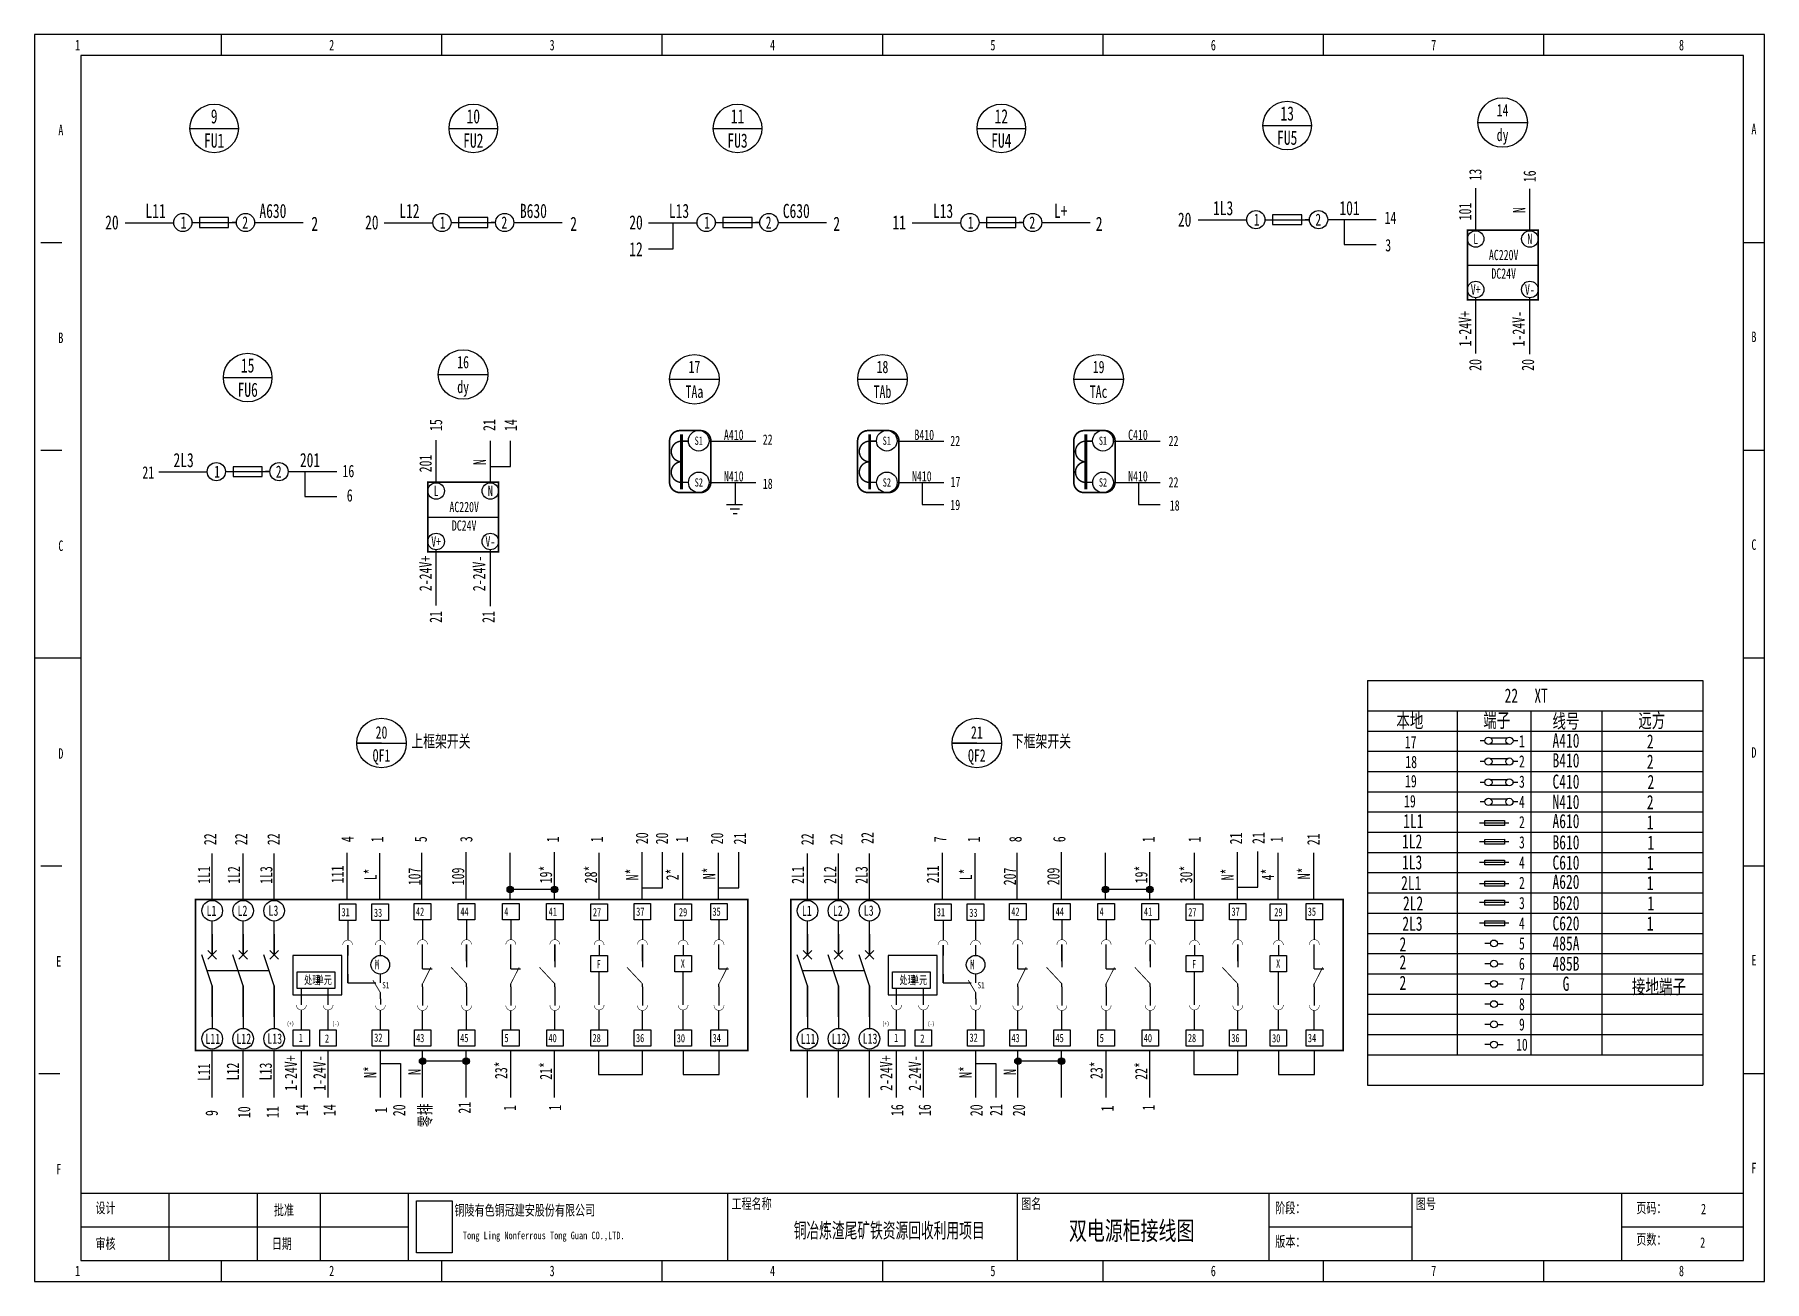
# Model space of a CAD drawing. Header units: millimetres. Extents: x 401220 to 2750366, y -101310 to 943175.
# Drawn here: x 1318062 to 1382428, y 174653 to 221053 of the extents above; entities that cross this region are included whole.
import ezdxf
from ezdxf.enums import TextEntityAlignment as Align

# ---------------------------------------------------------------- set-up
doc = ezdxf.new("R2010")
doc.units = ezdxf.units.MM
doc.layers.add('SW', color=8, linetype='Continuous', lineweight=20)
doc.styles.add('IDQSTYLE', font='NSimSun.ttf', dxfattribs={"width": 0.7})
doc.styles.add('标准', font='NSimSun.ttf', dxfattribs={"width": 0.667})

msp = doc.modelspace()

# ---------------------------------------------------------------- texts
at = {"style": 'IDQSTYLE', "width": 0.7}
for s, p in [('1', (1319663.4, 220349.7)), ('2', (1329115.2, 220349.7)), ('3', (1337317.1, 220349.7)), ('4', (1345519, 220349.7)), ('5', (1353721, 220349.7)), ('6', (1361922.9, 220349.7)), ('7', (1370124.9, 220349.7)), ('8', (1379342.3, 220349.7)), ('A', (1319038.5, 217186.1)), ('A', (1382037.2, 217225.2)), ('B', (1319038.5, 209452.9)), ('B', (1382037.2, 209491.9)), ('C', (1319038.5, 201719.6)), ('C', (1382037.2, 201758.7)), ('D', (1319038.5, 193986.4)), ('D', (1382037.2, 194025.4)), ('E', (1318960.4, 186253.1)), ('E', (1382037.2, 186292.2)), ('F', (1318960.4, 178519.8)), ('F', (1382037.2, 178558.9)), ('1', (1319663.4, 174731.3)), ('2', (1329115.2, 174731.3)), ('3', (1337317.1, 174731.3)), ('4', (1345519, 174731.3)), ('5', (1353721, 174731.3)), ('6', (1361922.9, 174731.3)), ('7', (1370124.9, 174731.3)), ('8', (1379342.3, 174731.3))]:
    msp.add_text(s, height=391.3, dxfattribs=at).set_placement(p, align=Align.BOTTOM_CENTER)
for s, height, p in [('9', 527, (1324743.6, 218012.1)), ('10', 527.05, (1334386.1, 218012.1)), ('11', 527.05, (1344218.9, 218012.1)), ('12', 527.05, (1354032.7, 218012.1)), ('13', 527.05, (1364671.5, 218117.7)), ('14', 460.84, (1372686.7, 218241.4)), ('dy', 460.84, (1372686.7, 217319.7)), ('FU1', 527.05, (1324743.6, 217108.6)), ('FU2', 527.05, (1334386.1, 217108.6)), ('FU3', 527.05, (1344218.9, 217108.6)), ('FU4', 527.05, (1354032.7, 217108.6)), ('FU5', 527.05, (1364671.5, 217214.2)), ('L11', 527.05, (1322565.1, 214491.1)), ('A630', 527.05, (1326929.9, 214491.1)), ('L12', 527.05, (1332009, 214491.1)), ('B630', 527.05, (1336623.4, 214491.1)), ('L13', 527.05, (1342040.1, 214491.1)), ('C630', 527.05, (1346404.6, 214491.1)), ('L13', 527.05, (1351864.6, 214491.1)), ('L+', 527.05, (1356242.3, 214491.1)), ('20', 527.05, (1360855.2, 214169.6)), ('1L3', 527.05, (1362287.3, 214596.7)), ('101', 527.05, (1366990.7, 214596.7)), ('14', 460.84, (1368514.1, 214239.3)), ('20', 527.05, (1320939.8, 214064)), ('2', 527, (1328485.1, 214011.7)), ('20', 527.05, (1330610.1, 214064)), ('2', 527, (1338118.1, 214011.7)), ('20', 527.05, (1340440.7, 214064)), ('2', 527, (1347906.9, 214011.7)), ('11', 527.05, (1350233.5, 214064)), ('2', 527, (1357674, 214011.7)), ('12', 527.05, (1340440.7, 213066.6)), ('3', 460.8, (1368429.9, 213215.4)), ('15', 527.05, (1325991.3, 208740.2)), ('16', 460.84, (1334006.6, 208863.9)), ('17', 460.84, (1342614.4, 208685.5)), ('18', 460.84, (1349611.6, 208685.5)), ('19', 460.84, (1357654.7, 208685.5)), ('FU6', 527.05, (1325991.3, 207836.6)), ('dy', 460.84, (1334006.6, 207942.2)), ('TAa', 460.84, (1342614.4, 207763.9)), ('TAb', 460.84, (1349611.6, 207763.9)), ('TAc', 460.84, (1357654.7, 207763.9)), ('S1', 307.22, (1342774.8, 205939.9)), ('A410', 384.03, (1344077.9, 206158.2)), ('22', 384.03, (1345339.8, 205982.8)), ('S1', 307.22, (1349772, 205939.9)), (' B410', 384.03, (1351075.2, 206158.2)), ('22', 384.03, (1352318.4, 205932)), ('S1', 307.22, (1357815.1, 205939.9)), ('C410', 384.03, (1359118.2, 206158.2)), ('22', 384.03, (1360441, 205932)), ('2L3', 527.05, (1323607.2, 205219.2)), ('201', 527.05, (1328310.6, 205219.2)), ('21', 460.84, (1322290.9, 204757.7)), ('16', 460.84, (1329736.7, 204813.1)), ('N410', 384.03, (1344077.9, 204616)), ('N410', 384.03, (1351075.2, 204616)), ('N410', 384.03, (1359118.2, 204616)), ('6', 460.8, (1329787.4, 203904.8)), ('S2', 307.22, (1342777.4, 204387.1)), ('18', 384.03, (1345342.2, 204338.4)), ('S2', 307.22, (1349774.7, 204387.1)), ('17', 384.03, (1352327.3, 204405.7)), ('S2', 307.22, (1357817.7, 204387.1)), ('22', 384.03, (1360441, 204394.6)), ('19', 384.03, (1352319.1, 203552.8)), ('18', 384.03, (1360485.9, 203530.4)), ('22', 527.05, (1373012, 196454.5)), ('XT', 527.05, (1374118.9, 196452.4)), ('20', 460.84, (1330970.8, 195084)), ('上框架开关', 460.84, (1333182.9, 194755.3)), ('21', 460.84, (1353122.9, 195084)), ('下框架开关', 460.84, (1355525.6, 194755.3)), ('QF1', 460.84, (1330970.8, 194227.3)), ('QF2', 460.84, (1353122.9, 194227.3)), ('17', 460.84, (1369264.8, 194723.1)), ('1', 451.8, (1373404.4, 194758.3)), ('18', 460.84, (1369283.9, 193987)), ('2', 451.8, (1373404.4, 194005.4)), ('19', 460.84, (1369273.1, 193270.7)), ('3', 451.8, (1373404.4, 193252.4)), ('@N421', 0.151, (1373742.4, 193252.4)), ('19', 460.84, (1369237.6, 192524.5)), ('4', 451.8, (1373404.4, 192499.5)), ('2', 451.8, (1373404.4, 191746.6)), ('3', 451.8, (1373404.4, 190993.7)), ('@N421', 0.151, (1373742.4, 190993.7)), ('4', 451.8, (1373404.4, 190240.7)), ('2', 451.8, (1373404.4, 189487.8)), ('3', 451.8, (1373404.4, 188734.9)), ('@N421', 0.151, (1373742.4, 188734.9)), ('4', 451.8, (1373404.4, 187982)), ('5', 451.8, (1373404.4, 187229)), ('6', 451.8, (1373404.4, 186476.1)), ('7', 451.8, (1373404.4, 185723.2)), ('8', 451.8, (1373404.4, 184970.3)), ('9', 451.8, (1373404.4, 184217.3)), ('10', 451.76, (1373404.4, 183464.4))]:
    msp.add_text(s, height=height, dxfattribs=at).set_placement(p, align=Align.MIDDLE_CENTER)
for s, p in [('框架断路器配套', (1371765.1, 217780.6)), ('框架断路器配套', (1333084.9, 208403.1)), ('框架断路器配套', (1341692.7, 208224.7)), ('框架断路器配套', (1348690, 208224.7)), ('框架断路器配套', (1356733, 208224.7)), ('RMW2-3P bse4', (1330061.8, 193913.5)), ('RMW2-3P bse4', (1352213.9, 193913.5))]:
    msp.add_text(s, height=0.154, dxfattribs=at).set_placement(p, align=Align.MIDDLE_LEFT)
for s, height, p in [('13', 460.84, (1371669.6, 215840)), ('16', 460.84, (1373690.7, 215779.5)), ('101', 460.84, (1371287.4, 214469.1)), ('N', 460.8, (1373302.7, 214522.5)), ('1-24V+', 460.84, (1371287.4, 210104.8)), ('1-24V-', 460.84, (1373279.1, 210104.8)), ('20', 460.84, (1371668.8, 208759.2)), ('20', 460.84, (1373625.8, 208759.2)), ('15', 460.84, (1332995.8, 206520.3)), ('21', 460.84, (1334978.5, 206520.3)), ('14', 460.84, (1335776.4, 206520.3)), ('201', 460.84, (1332607.2, 205091.5)), ('N', 460.8, (1334622.6, 205145)), ('2-24V+', 460.84, (1332607.2, 200997.7)), ('2-24V-', 460.84, (1334599, 200997.7)), ('21', 460.84, (1332988.7, 199381.7)), ('21', 460.84, (1334945.7, 199381.7)), ('22', 460.84, (1324594.6, 191107.9)), ('22', 460.84, (1325746.1, 191107.9)), ('22', 460.84, (1326953, 191107.9)), ('4', 460.8, (1329702.3, 191107.9)), ('1', 460.8, (1330809.2, 191104.7)), ('5', 460.8, (1332428.4, 191107.9)), ('3', 460.8, (1334122.9, 191107.9)), ('1', 460.8, (1337347.9, 191104.7)), ('1', 460.8, (1338982.6, 191104.7)), ('20', 460.84, (1340659.7, 191144.6)), ('20', 460.84, (1341403.7, 191136.5)), ('1', 460.8, (1342148.7, 191104.7)), ('20', 460.84, (1343452.8, 191136.5)), ('21', 460.84, (1344303.7, 191133.7)), ('22', 460.84, (1346815.8, 191107.9)), ('22', 460.84, (1347893, 191107.9)), ('22', 460.84, (1349048.1, 191155.4)), ('7', 460.8, (1351756.4, 191107.9)), ('1', 460.8, (1353008, 191104.7)), ('8', 460.8, (1354557.4, 191107.9)), ('6', 460.8, (1356189.3, 191107.9)), ('1', 460.8, (1359509.1, 191104.7)), ('1', 460.8, (1361223.4, 191104.7)), ('21', 460.84, (1362764.4, 191137.9)), ('21', 460.84, (1363600.2, 191151.1)), ('1', 460.8, (1364277, 191104.7)), ('21', 460.84, (1365643.2, 191104.7)), ('1L1', 460.84, (1324364.1, 189776.3)), ('1L2', 460.84, (1325478.1, 189776.3)), ('1L3', 460.84, (1326679.3, 189776.3)), ('111', 460.84, (1329331.7, 189798.6)), ('L*', 460.84, (1330562.7, 189798.6)), ('107', 460.84, (1332195.9, 189723.9)), ('109', 460.84, (1333815.1, 189723.9)), ('19*', 460.84, (1337086.7, 189797.2)), ('28*', 460.84, (1338758.4, 189797.2)), ('N*', 460.84, (1340293.9, 189797.2)), ('2*', 460.84, (1341795.5, 189797.2)), ('N*', 460.84, (1343158.2, 189839.4)), ('2L1', 460.84, (1346462.8, 189776.3)), ('2L2', 460.84, (1347658, 189776.3)), ('2L3', 460.84, (1348831.4, 189776.3)), ('211', 460.84, (1351483.8, 189798.6)), ('L*', 460.84, (1352714.8, 189798.6)), ('207', 460.84, (1354348, 189723.9)), ('209', 460.84, (1355967.2, 189723.9)), ('19*', 460.84, (1359238.8, 189797.2)), ('30*', 460.84, (1360910.5, 189797.2)), ('N*', 460.84, (1362446, 189797.2)), ('4*', 460.84, (1363947.6, 189797.2)), ('N*', 460.84, (1365293.9, 189839.4)), ('1-24V+', 460.84, (1327599.1, 182404)), ('1-24V-', 460.84, (1328660.2, 182404.3)), ('23*', 460.84, (1335419.9, 182513.3)), ('2-24V+', 460.84, (1349751.1, 182404)), ('2-24V-', 460.84, (1350812.3, 182404.3)), ('23*', 460.84, (1357572, 182513.3)), ('L11', 460.84, (1324364.1, 182441.5)), ('L12', 460.84, (1325437.9, 182463.7)), ('L13', 460.84, (1326658.7, 182463.7)), ('N*', 460.84, (1330550.6, 182444.5)), ('N', 460.8, (1332195.9, 182444.5)), ('21*', 460.84, (1337086.7, 182485.9)), ('N*', 460.84, (1352702.7, 182444.5)), ('N', 460.8, (1354348, 182444.5)), ('22*', 460.84, (1359238.8, 182485.9)), ('9', 460.8, (1324649.8, 180918.5)), ('10', 460.84, (1325856.8, 180948.8)), ('11', 460.84, (1326919, 180952.1)), ('14', 460.84, (1328006.7, 181024.9)), ('14', 460.84, (1329029.8, 181024.9)), ('1', 460.8, (1330949.8, 181024.9)), ('20', 460.84, (1331626.2, 181021.4)), ('零排', 460.84, (1332590.2, 180831.7)), ('21', 460.84, (1334058.9, 181115.6)), ('1', 460.8, (1335742.3, 181108.3)), ('1', 460.8, (1337423.4, 181119.1)), ('16', 460.84, (1350158.8, 181024.9)), ('16', 460.84, (1351181.9, 181024.9)), ('20', 460.84, (1353103.8, 181021.4)), ('21', 460.84, (1353835.5, 181029.4)), ('20', 460.84, (1354685.7, 181021.4)), ('1', 460.8, (1357977.7, 181088.1)), ('1', 460.8, (1359512.7, 181121.9))]:
    msp.add_text(s, height=height, rotation=90, dxfattribs=at).set_placement(p, align=Align.MIDDLE_CENTER)
for s, height, p in [('1', 451.8, (1363426.7, 213938.9)), ('2', 451.8, (1365717.7, 213938.9)), ('1', 451.8, (1323498.9, 213833.3)), ('2', 451.8, (1325789.9, 213833.3)), ('1', 451.8, (1333141.4, 213833.3)), ('2', 451.8, (1335432.4, 213833.3)), ('1', 451.8, (1342974.1, 213833.3)), ('2', 451.8, (1345265.2, 213833.3)), ('1', 451.8, (1352787.9, 213833.3)), ('2', 451.8, (1355079, 213833.3)), ('1', 451.8, (1324746.6, 204561.4)), ('2', 451.8, (1327037.6, 204561.4)), ('31', 307.22, (1329481.1, 188242.3)), ('33', 307.22, (1330689.3, 188219.8)), ('42', 307.22, (1332253, 188261.9)), ('44', 307.22, (1333904.9, 188261.9)), ('4', 307.2, (1335538.2, 188261.9)), ('41', 307.22, (1337190.1, 188261.9)), ('27', 307.22, (1338836.9, 188242.3)), ('37', 307.22, (1340447.4, 188261.9)), ('29', 307.22, (1342038.4, 188242.3)), ('35', 307.22, (1343284.7, 188261.9)), ('31', 307.22, (1351633.2, 188242.3)), ('33', 307.22, (1352841.4, 188219.8)), ('42', 307.22, (1354405.1, 188261.9)), ('44', 307.22, (1356057, 188261.9)), ('4', 307.2, (1357690.3, 188261.9)), ('41', 307.22, (1359342.2, 188261.9)), ('27', 307.22, (1360989, 188242.3)), ('37', 307.22, (1362599.4, 188261.9)), ('29', 307.22, (1364190.5, 188242.3)), ('35', 307.22, (1365436.8, 188261.9)), ('处理', 307.22, (1328091.4, 185716.6)), ('单元', 307.22, (1328520.5, 185711)), ('M', 359.5, (1330718.3, 186272.7)), ('F', 307.2, (1338977.2, 186308.9)), ('X', 307.2, (1342106, 186331.4)), ('处理', 307.22, (1350243.5, 185716.6)), ('单元', 307.22, (1350672.6, 185711)), ('M', 359.5, (1352870.3, 186272.7)), ('F', 307.2, (1361129.3, 186308.9)), ('X', 307.2, (1364258.1, 186331.4)), ('S1', 230.42, (1330997.9, 185560.3)), ('S1', 230.42, (1353150, 185560.3)), ('(+)', 153.61, (1327449.7, 184171.5)), ('(-)', 153.61, (1329136, 184171.5)), ('(+)', 153.61, (1349601.8, 184171.5)), ('(-)', 153.61, (1351288.1, 184171.5)), ('1', 307.2, (1327891.4, 183566.6)), ('2', 307.2, (1328866.7, 183538.4)), ('32', 307.22, (1330698.5, 183573.1)), ('43', 307.22, (1332257, 183557.1)), ('45', 307.22, (1333897.4, 183557.1)), ('5', 307.2, (1335542.2, 183557.1)), ('40', 307.22, (1337182.6, 183557.1)), ('28', 307.22, (1338823.6, 183557.1)), ('36', 307.22, (1340439.8, 183557.1)), ('30', 307.22, (1341957.1, 183548.3)), ('34', 307.22, (1343288.7, 183557.1)), ('1', 307.2, (1350043.5, 183566.6)), ('2', 307.2, (1351018.8, 183538.4)), ('32', 307.22, (1352850.6, 183573.1)), ('43', 307.22, (1354409.1, 183557.1)), ('45', 307.22, (1356049.5, 183557.1)), ('5', 307.2, (1357694.3, 183557.1)), ('40', 307.22, (1359334.7, 183557.1)), ('28', 307.22, (1360975.7, 183557.1)), ('36', 307.22, (1362591.9, 183557.1)), ('30', 307.22, (1364109.2, 183548.3)), ('34', 307.22, (1365440.8, 183557.1))]:
    msp.add_text(s, height=height, dxfattribs=at).set_placement(p)
for s, height, p in [('L', 384, (1371684.5, 213446.8)), ('N', 384, (1373700, 213446.8)), ('AC220V', 384.03, (1372726, 212852.1)), ('DC24V', 384.03, (1372726, 212160.4)), ('V+', 384.03, (1371684.5, 211566.3)), ('V-', 384.03, (1373700, 211566.3)), ('L', 384, (1333004.4, 204069.3)), ('N', 384, (1335019.9, 204069.3)), ('AC220V', 384.03, (1334045.9, 203474.6)), ('DC24V', 384.03, (1334045.9, 202782.9)), ('V+', 384.03, (1333004.4, 202188.7)), ('V-', 384.03, (1335019.9, 202188.7)), ('L1', 384.03, (1324644.6, 188448.8)), ('L2', 384.03, (1325796.7, 188448.8)), ('L3', 384.03, (1326948.8, 188448.8)), ('L1', 384.03, (1346796.7, 188448.8)), ('L2', 384.03, (1347948.8, 188448.8)), ('L3', 384.03, (1349100.9, 188448.8)), ('L11', 384.03, (1324693.9, 183685.1)), ('L12', 384.03, (1325846, 183685.1)), ('L13', 384.03, (1326998.1, 183685.1)), ('L11', 384.03, (1346846, 183685.1)), ('L12', 384.03, (1347998.1, 183685.1)), ('L13', 384.03, (1349150.2, 183685.1))]:
    msp.add_text(s, height=height, dxfattribs=at).set_placement(p, align=Align.MIDDLE)
for s, height, p in [('本地', 527.05, (1369233.6, 195256.2)), ('端子', 527.05, (1372467.1, 195271)), ('线号', 527.05, (1375044.4, 195241)), ('远方', 527.05, (1378237.5, 195261.1)), ('A410', 527.05, (1375044.4, 194517.3)), ('2', 527, (1378178.9, 194485.2)), ('B410', 527.05, (1375044.4, 193779.6)), ('2', 527, (1378178.9, 193732.3)), ('C410', 527.05, (1375044.4, 192990.1)), ('2', 527, (1378203.5, 192979.4)), ('N410', 527.05, (1375044.4, 192235.4)), ('2', 527, (1378178.9, 192226.4)), ('1L1', 527.05, (1369364.9, 191520.8)), ('A610', 527.05, (1375044.4, 191520.8)), ('1', 527, (1378178.9, 191473.5)), ('1L2', 527.05, (1369320.4, 190764)), ('B610', 527.05, (1375044.4, 190731.3)), ('1', 527, (1378203.5, 190720.6)), ('1L3', 527.05, (1369320.4, 189985)), ('C610', 527.05, (1375044.4, 189976.6)), ('1', 527, (1378178.9, 189967.7)), ('2L1', 527.05, (1369287, 189217.1)), ('A620', 527.05, (1375044.4, 189262)), ('1', 527, (1378178.9, 189214.7)), ('2L2', 527.05, (1369353.8, 188460.3)), ('B620', 527.05, (1375044.4, 188472.6)), ('1', 527, (1378203.5, 188461.8)), ('2L3', 527.05, (1369331.5, 187703.5)), ('C620', 527.05, (1375044.4, 187717.8)), ('1', 527, (1378178.9, 187708.9)), ('2', 527, (1368975.3, 186936.1)), ('485A', 527.05, (1375044.4, 186971.3)), ('2', 527, (1368975.3, 186268.2)), ('485B', 527.05, (1375044.4, 186216.9)), ('2', 527, (1368975.3, 185502.8)), ('G', 527, (1375044.4, 185468.5)), ('接地端子', 527.05, (1378504.8, 185359.8))]:
    msp.add_text(s, height=height, rotation=359.999998, dxfattribs=at).set_placement(p, align=Align.CENTER)
for s, p in [('工程名称', (1343995.8, 177231)), ('图名', (1354775.5, 177231)), ('图号', (1369460.9, 177231)), ('设计', (1320327.4, 177074.7)), ('批准', (1326967, 176996.6)), ('阶段：', (1364227.3, 177074.7)), ('页码：', (1377662.9, 177074.7)), ('版本：', (1364227.3, 175824.9)), ('页数：', (1377662.9, 175903)), ('审核', (1320327.4, 175746.8)), ('日期', (1326888.9, 175746.8))]:
    msp.add_text(s, height=391.35, dxfattribs=at).set_placement(p, align=Align.BOTTOM_LEFT)
for s, height, p in [('铜陵有色铜冠建安股份有限公司', 391.35, (1333686.5, 177498.8)), ('Tong Ling Nonferrous Tong Guan CO.,LTD.', 281.772, (1333999, 176505.3))]:
    msp.add_text(s, height=height, dxfattribs=at).set_placement(p, align=Align.TOP_LEFT)
for s, height, p in [('2', 391.3, (1380162.5, 177152.8)), ('双电源柜接线图', 697.84, (1358883.9, 176192.6)), ('2', 391.3, (1380131.3, 175903))]:
    msp.add_text(s, height=height, dxfattribs=at).set_placement(p, align=Align.CENTER)
at = {"layer": 'SW', "color": 4, "linetype": 'Continuous', "lineweight": 25, "style": '标准', "width": 0.62}
msp.add_text('铜冶炼渣尾矿铁资源回收利用项目', height=560, dxfattribs=at).set_placement((1349860.4, 176271.2), align=Align.CENTER)

# ---------------------------------------------------------------- hatches: boundary and pattern name
h = msp.add_hatch(color=256)
h.dxf.hatch_style = 1
h.paths.add_polyline_path([(1335880.8, 189234.7, 0.4142136), (1335760.5, 189355), (1335760.5, 189114.4, 0.4142136)])
h.paths.add_polyline_path([(1335760.5, 189355, 0.4142136), (1335640.2, 189234.7, 0.4142136), (1335760.5, 189114.4)])
h = msp.add_hatch(color=256)
h.dxf.hatch_style = 1
h.paths.add_polyline_path([(1337527.6, 189234.7, 0.4142136), (1337407.2, 189355), (1337407.2, 189114.4, 0.4142136)])
h.paths.add_polyline_path([(1337407.2, 189355, 0.4142136), (1337286.9, 189234.7, 0.4142136), (1337407.2, 189114.4)])
h = msp.add_hatch(color=256)
h.dxf.hatch_style = 1
h.paths.add_polyline_path([(1358032.9, 189234.7, 0.4142136), (1357912.6, 189355), (1357912.6, 189114.4, 0.4142136)])
h.paths.add_polyline_path([(1357912.6, 189355, 0.4142136), (1357792.2, 189234.7, 0.4142136), (1357912.6, 189114.4)])
h = msp.add_hatch(color=256)
h.dxf.hatch_style = 1
h.paths.add_polyline_path([(1359679.7, 189234.7, 0.4142136), (1359559.3, 189355), (1359559.3, 189114.4, 0.4142136)])
h.paths.add_polyline_path([(1359559.3, 189355, 0.4142136), (1359439, 189234.7, 0.4142136), (1359559.3, 189114.4)])
h = msp.add_hatch(color=256)
h.dxf.hatch_style = 1
h.paths.add_polyline_path([(1332621.1, 182848.7, 0.4142136), (1332500.8, 182969), (1332500.8, 182728.3, 0.4142136)])
h.paths.add_polyline_path([(1332500.8, 182969, 0.4142136), (1332380.4, 182848.7, 0.4142136), (1332500.8, 182728.3)])
h = msp.add_hatch(color=256)
h.dxf.hatch_style = 1
h.paths.add_polyline_path([(1334240.2, 182848.7, 0.4142136), (1334119.8, 182969), (1334119.8, 182728.3, 0.4142136)])
h.paths.add_polyline_path([(1334119.8, 182969, 0.4142136), (1333999.5, 182848.7, 0.4142136), (1334119.8, 182728.3)])
h = msp.add_hatch(color=256)
h.dxf.hatch_style = 1
h.paths.add_polyline_path([(1354773.2, 182848.7, 0.4142136), (1354652.8, 182969), (1354652.8, 182728.3, 0.4142136)])
h.paths.add_polyline_path([(1354652.8, 182969, 0.4142136), (1354532.5, 182848.7, 0.4142136), (1354652.8, 182728.3)])
h = msp.add_hatch(color=256)
h.dxf.hatch_style = 1
h.paths.add_polyline_path([(1356392.2, 182848.7, 0.4142136), (1356271.9, 182969), (1356271.9, 182728.3, 0.4142136)])
h.paths.add_polyline_path([(1356271.9, 182969, 0.4142136), (1356151.6, 182848.7, 0.4142136), (1356271.9, 182728.3)])

# ---------------------------------------------------------------- linework, layer by layer
at = {"ltscale": 4}
for p, q in [((1325014.2, 220271.6), (1325014.2, 221052.8)), ((1333216.1, 220271.6), (1333216.1, 221052.8)), ((1341418.1, 220271.6), (1341418.1, 221052.8)), ((1349620, 220271.6), (1349620, 221052.8)), ((1357822, 220271.6), (1357822, 221052.8)), ((1366023.9, 220271.6), (1366023.9, 221052.8)), ((1374225.8, 220271.6), (1374225.8, 221052.8)), ((1318296.4, 213319.5), (1319077.5, 213319.5)), ((1381646.7, 213319.5), (1382427.8, 213319.5)), ((1318296.4, 205586.2), (1319077.5, 205586.2)), ((1381646.7, 205586.2), (1382427.8, 205586.2)), ((1318062.1, 197853), (1319780.6, 197853)), ((1381646.7, 197853), (1382427.8, 197853)), ((1372026.6, 194773.4), (1371849.2, 194773.4)), ((1373250.8, 194773.6), (1373073.4, 194773.6)), ((1372026.2, 193999.4), (1371848.8, 193999.4)), ((1373250.5, 193999.5), (1373073.1, 193999.5)), ((1372025.9, 193225.3), (1371848.5, 193225.3)), ((1373250.1, 193225.4), (1373072.7, 193225.4)), ((1372025.9, 192497.3), (1371848.5, 192497.3)), ((1373250.1, 192497.4), (1373072.7, 192497.4)), ((1372920.9, 191709.8), (1371823.8, 191709.7)), ((1372920.9, 191709.8), (1372777.2, 191709.8)), ((1372920.9, 191012.2), (1371823.8, 191012.1)), ((1372920.9, 191012.2), (1372777.2, 191012.2)), ((1318296.4, 190119.7), (1319077.5, 190119.7)), ((1372920.9, 190242.4), (1371823.8, 190242.3)), ((1372920.9, 190242.4), (1372777.2, 190242.4)), ((1381646.7, 190119.7), (1382427.8, 190119.7)), ((1372920.9, 189451), (1371823.8, 189450.9)), ((1372920.9, 189451), (1372777.2, 189451)), ((1372920.9, 188753.4), (1371823.8, 188753.3)), ((1372920.9, 188753.4), (1372777.2, 188753.4)), ((1372920.9, 187983.6), (1371823.8, 187983.5)), ((1372920.9, 187983.6), (1372777.2, 187983.6)), ((1372236.5, 187230.4), (1372024.8, 187230.4)), ((1372490.5, 187230.4), (1372702.1, 187230.4)), ((1372236.5, 186477.4), (1372024.8, 186477.4)), ((1372490.5, 186477.4), (1372702.1, 186477.4)), ((1372236.5, 185724.5), (1372024.8, 185724.5)), ((1372490.5, 185724.5), (1372702.1, 185724.5)), ((1372236.5, 184971.6), (1372024.8, 184971.6)), ((1372490.5, 184971.6), (1372702.1, 184971.6)), ((1372236.5, 184218.7), (1372024.8, 184218.7)), ((1372490.5, 184218.7), (1372702.1, 184218.7)), ((1372236.5, 183465.7), (1372024.8, 183465.7)), ((1372490.5, 183465.7), (1372702.1, 183465.7)), ((1318218.3, 182386.5), (1318999.4, 182386.5)), ((1381646.7, 182386.5), (1382427.8, 182386.5)), ((1319780.6, 177934), (1381646.7, 177934)), ((1323061.3, 177934), (1323061.3, 175434.3)), ((1326342.1, 177934), (1326342.1, 175434.3)), ((1328685.5, 177934), (1328685.5, 175434.3)), ((1331966.3, 177934), (1331966.3, 175434.3)), ((1343839.6, 177934), (1343839.6, 175434.3)), ((1354619.3, 177934), (1354619.3, 175434.3)), ((1363992.9, 177934), (1363992.9, 175434.3)), ((1369304.7, 177934), (1369304.7, 175434.3)), ((1377116.1, 177934), (1377116.1, 175434.3)), ((1319780.6, 176684.2), (1331966.3, 176684.2)), ((1363992.9, 176684.2), (1369304.7, 176684.2)), ((1377116.1, 176684.2), (1381646.7, 176684.2)), ((1325014.2, 174653.2), (1325014.2, 175434.3)), ((1333216.1, 174653.2), (1333216.1, 175434.3)), ((1341418.1, 174653.2), (1341418.1, 175434.3)), ((1349620, 174653.2), (1349620, 175434.3)), ((1357822, 174653.2), (1357822, 175434.3)), ((1366023.9, 174653.2), (1366023.9, 175434.3)), ((1374225.8, 174653.2), (1374225.8, 175434.3))]:
    msp.add_line(p, q, dxfattribs=at)
for p, q in [((1323840.1, 217560.3), (1325647.1, 217560.3)), ((1333482.6, 217560.3), (1335289.6, 217560.3)), ((1343315.4, 217560.3), (1345122.4, 217560.3)), ((1353129.2, 217560.3), (1354936.2, 217560.3)), ((1363767.9, 217665.9), (1365575, 217665.9)), ((1371765.1, 217780.6), (1373608.4, 217780.6)), ((1371684.5, 213754), (1371684.5, 215337.1)), ((1373702.9, 213735), (1373702.9, 215318.1)), ((1364126.4, 214345.5), (1364126.4, 213984.1)), ((1365210.7, 214345.5), (1364126.4, 214345.5)), ((1365210.7, 213984.1), (1365210.7, 214345.5)), ((1323238.5, 214038.8), (1321431.5, 214038.8)), ((1323950, 214059.2), (1323915.1, 214059.2)), ((1323950, 214059.2), (1324198.6, 214059.2)), ((1324198.6, 214239.9), (1324198.6, 213878.5)), ((1325282.8, 214239.9), (1324198.6, 214239.9)), ((1324198.6, 214059.2), (1325282.8, 214059.2)), ((1324198.6, 213878.5), (1325282.8, 213878.5)), ((1325282.8, 213878.5), (1325282.8, 214239.9)), ((1325282.8, 214059.2), (1325544.1, 214059.2)), ((1325571.6, 214059.2), (1325410.2, 214059.2)), ((1326248.7, 214059.8), (1328055.8, 214059.8)), ((1332881, 214038.8), (1331074, 214038.8)), ((1333592.5, 214059.2), (1333557.6, 214059.2)), ((1333592.5, 214059.2), (1333841.1, 214059.2)), ((1333841.1, 214239.9), (1333841.1, 213878.5)), ((1334925.3, 214239.9), (1333841.1, 214239.9)), ((1333841.1, 214059.2), (1334925.3, 214059.2)), ((1333841.1, 213878.5), (1334925.3, 213878.5)), ((1334925.3, 213878.5), (1334925.3, 214239.9)), ((1334925.3, 214059.2), (1335186.6, 214059.2)), ((1335214.1, 214059.2), (1335052.7, 214059.2)), ((1335891.2, 214059.8), (1337698.3, 214059.8)), ((1342713.8, 214038.8), (1340906.8, 214038.8)), ((1341810.3, 214038.8), (1341810.3, 213069.8)), ((1343425.2, 214059.2), (1343390.4, 214059.2)), ((1343425.2, 214059.2), (1343673.9, 214059.2)), ((1343673.9, 214239.9), (1343673.9, 213878.5)), ((1344758.1, 214239.9), (1343673.9, 214239.9)), ((1343673.9, 214059.2), (1344758.1, 214059.2)), ((1343673.9, 213878.5), (1344758.1, 213878.5)), ((1344758.1, 213878.5), (1344758.1, 214239.9)), ((1344758.1, 214059.2), (1345019.3, 214059.2)), ((1345046.8, 214059.2), (1344885.4, 214059.2)), ((1345724, 214059.8), (1347531, 214059.8)), ((1352527.6, 214038.8), (1350720.6, 214038.8)), ((1353239, 214059.2), (1353204.2, 214059.2)), ((1353239, 214059.2), (1353487.7, 214059.2)), ((1353487.7, 214239.9), (1353487.7, 213878.5)), ((1354571.9, 214239.9), (1353487.7, 214239.9)), ((1353487.7, 214059.2), (1354571.9, 214059.2)), ((1353487.7, 213878.5), (1354571.9, 213878.5)), ((1354571.9, 213878.5), (1354571.9, 214239.9)), ((1354571.9, 214059.2), (1354833.1, 214059.2)), ((1354860.6, 214059.2), (1354699.2, 214059.2)), ((1355537.8, 214059.8), (1357344.8, 214059.8)), ((1363166.4, 214144.4), (1361359.3, 214144.4)), ((1363877.8, 214164.8), (1363843, 214164.8)), ((1363877.8, 214164.8), (1364126.4, 214164.8)), ((1364126.4, 214164.8), (1365210.7, 214164.8)), ((1364126.4, 213984.1), (1365210.7, 213984.1)), ((1365210.7, 214164.8), (1365471.9, 214164.8)), ((1365499.4, 214164.8), (1365338, 214164.8)), ((1366176.6, 214165.4), (1367983.6, 214165.4)), ((1366796.2, 214165.4), (1366796.2, 213241.7)), ((1341810.3, 213069.8), (1340906.8, 213069.8)), ((1366796.2, 213241.7), (1367983.6, 213241.7)), ((1371377.3, 212477.7), (1374007.2, 212477.7)), ((1371684.5, 209676), (1371684.5, 211259)), ((1373702.9, 209656.9), (1373702.9, 211240)), ((1371684.5, 209179.2), (1371684.5, 210762.3)), ((1373702.9, 209160.2), (1373702.9, 210743.3)), ((1325087.8, 208288.4), (1326894.9, 208288.4)), ((1333084.9, 208403.1), (1334928.3, 208403.1)), ((1341692.7, 208224.7), (1343536.1, 208224.7)), ((1348690, 208224.7), (1350533.3, 208224.7)), ((1356733, 208224.7), (1358576.4, 208224.7)), ((1333004.4, 204376.5), (1333004.4, 205959.6)), ((1335022.8, 204357.5), (1335022.8, 205940.6)), ((1335767.9, 204981.8), (1335767.9, 205940.6)), ((1343162.3, 205927.8), (1344159.1, 205927.8)), ((1343594.1, 205927.8), (1344590.8, 205927.8)), ((1343627.8, 205927.8), (1344624.6, 205927.8)), ((1343904.8, 205927.8), (1344901.6, 205927.8)), ((1350159.5, 205927.8), (1351156.3, 205927.8)), ((1350591.3, 205927.8), (1351588.1, 205927.8)), ((1350625.1, 205927.8), (1351621.9, 205927.8)), ((1350902, 205927.8), (1351898.8, 205927.8)), ((1358202.6, 205927.8), (1359199.4, 205927.8)), ((1358634.4, 205927.8), (1359631.1, 205927.8)), ((1358668.1, 205927.8), (1359664.9, 205927.8)), ((1358945.1, 205927.8), (1359941.8, 205927.8)), ((1324486.2, 204766.8), (1322679.2, 204766.8)), ((1325197.7, 204787.3), (1325162.8, 204787.3)), ((1325197.7, 204787.3), (1325446.3, 204787.3)), ((1325446.3, 204968), (1325446.3, 204606.6)), ((1326530.5, 204968), (1325446.3, 204968)), ((1325446.3, 204787.3), (1326530.5, 204787.3)), ((1326530.5, 204606.6), (1326530.5, 204968)), ((1326530.5, 204787.3), (1326791.8, 204787.3)), ((1326819.3, 204787.3), (1326657.9, 204787.3)), ((1327496.4, 204787.9), (1329303.5, 204787.9)), ((1328116.1, 204787.9), (1328116.1, 203864.2)), ((1335022.8, 204981.8), (1335767.9, 204981.8)), ((1325446.3, 204606.6), (1326530.5, 204606.6)), ((1343162.3, 204385.6), (1344159.1, 204385.6)), ((1343594.1, 204385.6), (1344590.8, 204385.6)), ((1343627.8, 204385.6), (1344624.6, 204385.6)), ((1343904.8, 204385.6), (1344901.6, 204385.6)), ((1344126.2, 204385.6), (1344126.2, 203562.6)), ((1350159.5, 204385.6), (1351156.3, 204385.6)), ((1350591.3, 204385.6), (1351588.1, 204385.6)), ((1350625.1, 204385.6), (1351621.9, 204385.6)), ((1350902, 204385.6), (1351898.8, 204385.6)), ((1351089.7, 204385.6), (1351089.7, 203562.6)), ((1358202.6, 204385.6), (1359199.4, 204385.6)), ((1358634.4, 204385.6), (1359631.1, 204385.6)), ((1358668.1, 204385.6), (1359664.9, 204385.6)), ((1358945.1, 204385.6), (1359941.8, 204385.6)), ((1359132.8, 204385.6), (1359132.8, 203562.6)), ((1328116.1, 203864.2), (1329303.5, 203864.2)), ((1343802.2, 203562.6), (1344398.3, 203562.6)), ((1343948, 203398.7), (1344287.7, 203398.7)), ((1351089.7, 203562.6), (1351898.8, 203562.6)), ((1359132.8, 203562.6), (1359941.8, 203562.6)), ((1332697.1, 203100.1), (1335327.1, 203100.1)), ((1344061, 203230.3), (1344208.5, 203230.3)), ((1333004.4, 200298.4), (1333004.4, 201881.5)), ((1335022.8, 200279.4), (1335022.8, 201862.5)), ((1333004.4, 199801.7), (1333004.4, 201384.8)), ((1335022.8, 199782.7), (1335022.8, 201365.8)), ((1367663.8, 197017.1), (1367663.8, 195887.7)), ((1367663.8, 197017.1), (1379710.6, 197017.1)), ((1368095.5, 197017.1), (1380142.3, 197017.1)), ((1380142.3, 197017.1), (1380142.3, 195887.7)), ((1367663.8, 195887.7), (1380142.3, 195887.7)), ((1367663.8, 195887.7), (1367663.8, 195134.8)), ((1370994.6, 195887.7), (1370994.6, 195134.8)), ((1373742.4, 195887.7), (1373742.4, 195134.8)), ((1376378.9, 195887.7), (1376378.9, 195134.8)), ((1380142.3, 195887.7), (1380142.3, 195134.8)), ((1367663.8, 195134.8), (1367663.8, 194381.8)), ((1367663.8, 195134.8), (1367663.8, 194381.8)), ((1367663.8, 195134.8), (1379710.6, 195134.8)), ((1368095.5, 195134.8), (1380142.3, 195134.8)), ((1370994.6, 195134.8), (1370994.6, 194381.8)), ((1373742.4, 195134.8), (1373742.4, 194381.8)), ((1376377.7, 195134.8), (1376377.7, 194381.8)), ((1380142.3, 195134.8), (1380142.3, 194381.8)), ((1380142.3, 195134.8), (1380142.3, 194381.8)), ((1330970.8, 194688.2), (1330049.1, 194688.2)), ((1330049.1, 194688.2), (1331892.5, 194688.2)), ((1353122.9, 194688.2), (1352201.2, 194688.2)), ((1352201.2, 194688.2), (1354044.6, 194688.2)), ((1372235, 194884.3), (1372864.6, 194884.1)), ((1372236.3, 194663.5), (1372864.5, 194663.2)), ((1367663.8, 194381.8), (1367663.8, 193628.9)), ((1367663.8, 194381.8), (1367663.8, 193628.9)), ((1367663.8, 194381.8), (1379710.6, 194381.8)), ((1368095.5, 194381.8), (1380142.3, 194381.8)), ((1370994.6, 194381.8), (1370994.6, 193628.9)), ((1372234.6, 194110.2), (1372864.2, 194110)), ((1372236, 193889.4), (1372864.1, 193889.1)), ((1373742.4, 194381.8), (1373742.4, 193628.9)), ((1376377.7, 194381.8), (1376377.7, 193628.9)), ((1380142.3, 194381.8), (1380142.3, 193628.9)), ((1380142.3, 194381.8), (1380142.3, 193628.9)), ((1367663.8, 193628.9), (1367663.8, 192876)), ((1367663.8, 193628.9), (1367663.8, 192876)), ((1367663.8, 193628.9), (1379710.6, 193628.9)), ((1368095.5, 193628.9), (1380142.3, 193628.9)), ((1370994.6, 193628.9), (1370994.6, 192876)), ((1372234.3, 193336.1), (1372863.9, 193335.9)), ((1372235.6, 193115.3), (1372863.8, 193115.1)), ((1373742.4, 193628.9), (1373742.4, 192876)), ((1376377.7, 193628.9), (1376377.7, 192876)), ((1380142.3, 193628.9), (1380142.3, 192876)), ((1380142.3, 193628.9), (1380142.3, 192876)), ((1367663.8, 192876), (1367663.8, 192123.1)), ((1367663.8, 192876), (1367663.8, 192123.1)), ((1367663.8, 192876), (1379710.6, 192876)), ((1368095.5, 192876), (1380142.3, 192876)), ((1370994.6, 192876), (1370994.6, 192123.1)), ((1372234.3, 192608.1), (1372863.9, 192607.9)), ((1373742.4, 192876), (1373742.4, 192123.1)), ((1376377.7, 192876), (1376377.7, 192123.1)), ((1380142.3, 192876), (1380142.3, 192123.1)), ((1380142.3, 192876), (1380142.3, 192123.1)), ((1367663.8, 192123.1), (1379710.6, 192123.1)), ((1367663.8, 192123.1), (1367663.8, 191370.1)), ((1367663.8, 192123.1), (1367663.8, 191370.1)), ((1367663.8, 192123.1), (1379710.6, 192123.1)), ((1368095.5, 192123.1), (1380142.3, 192123.1)), ((1368095.5, 192123.1), (1380142.3, 192123.1)), ((1370994.6, 192123.1), (1370994.6, 191370.1)), ((1372235.6, 192387.3), (1372863.8, 192387.1)), ((1373742.4, 192123.1), (1373742.4, 191370.1)), ((1376377.7, 192123.1), (1376377.7, 191370.1)), ((1380142.3, 192123.1), (1380142.3, 191370.1)), ((1380142.3, 192123.1), (1380142.3, 191370.1)), ((1367663.8, 191370.1), (1367663.8, 190617.2)), ((1367663.8, 191370.1), (1367663.8, 190617.2)), ((1367663.8, 191370.1), (1379710.6, 191370.1)), ((1368095.5, 191370.1), (1380142.3, 191370.1)), ((1370994.6, 191370.1), (1370994.6, 190617.2)), ((1373742.4, 191370.1), (1373742.4, 190617.2)), ((1376377.7, 191370.1), (1376377.7, 190617.2)), ((1380142.3, 191370.1), (1380142.3, 190617.2)), ((1380142.3, 191370.1), (1380142.3, 190617.2)), ((1324670.3, 188832.8), (1324670.3, 190580.1)), ((1325822.4, 188832.8), (1325822.4, 190580.1)), ((1326974.5, 188832.8), (1326974.5, 190580.1)), ((1329698.2, 188860.4), (1329698.2, 190607.7)), ((1330902.5, 188840.8), (1330902.5, 190588.1)), ((1332475.3, 188860.4), (1332475.3, 190607.7)), ((1334122, 188880), (1334122, 190627.3)), ((1335760.5, 188860.4), (1335760.5, 190607.7)), ((1337407.2, 188880), (1337407.2, 190627.3)), ((1339074.5, 188860.4), (1339074.5, 190607.7)), ((1340664.5, 188880), (1340664.5, 190627.3)), ((1341425.9, 189304.1), (1341425.9, 190627.3)), ((1342181.6, 188860.4), (1342181.6, 190607.7)), ((1343507, 188860.4), (1343507, 190607.7)), ((1344268.4, 189304.1), (1344268.4, 190627.3)), ((1346822.4, 188832.8), (1346822.4, 190580.1)), ((1347974.5, 188832.8), (1347974.5, 190580.1)), ((1349126.6, 188832.8), (1349126.6, 190580.1)), ((1351850.3, 188860.4), (1351850.3, 190607.7)), ((1353054.6, 188840.8), (1353054.6, 190588.1)), ((1354627.4, 188860.4), (1354627.4, 190607.7)), ((1356274.1, 188880), (1356274.1, 190627.3)), ((1357912.6, 188860.4), (1357912.6, 190607.7)), ((1359559.3, 188880), (1359559.3, 190627.3)), ((1361226.6, 188860.4), (1361226.6, 190607.7)), ((1362816.6, 188880), (1362816.6, 190627.3)), ((1363578, 189323.7), (1363578, 190646.9)), ((1364333.7, 188860.4), (1364333.7, 190607.7)), ((1365659.1, 188860.4), (1365659.1, 190607.7)), ((1367663.8, 190617.2), (1367663.8, 189864.3)), ((1367663.8, 190617.2), (1367663.8, 189864.3)), ((1367663.8, 190617.2), (1379710.6, 190617.2)), ((1368095.5, 190617.2), (1380142.3, 190617.2)), ((1370994.6, 190617.2), (1370994.6, 189864.3)), ((1373742.4, 190617.2), (1373742.4, 189864.3)), ((1376377.7, 190617.2), (1376377.7, 189864.3)), ((1380142.3, 190617.2), (1380142.3, 189864.3)), ((1380142.3, 190617.2), (1380142.3, 189864.3)), ((1340664.5, 189304.1), (1341425.9, 189304.1)), ((1343507, 189304.1), (1344268.4, 189304.1)), ((1362816.6, 189323.7), (1363578, 189323.7)), ((1367663.8, 189864.3), (1379710.6, 189864.3)), ((1367663.8, 189864.3), (1379710.6, 189864.3)), ((1367663.8, 189864.3), (1367663.8, 189111.4)), ((1367663.8, 189864.3), (1367663.8, 189111.4)), ((1367663.8, 189864.3), (1379710.6, 189864.3)), ((1368095.5, 189864.3), (1380142.3, 189864.3)), ((1368095.5, 189864.3), (1380142.3, 189864.3)), ((1368095.5, 189864.3), (1380142.3, 189864.3)), ((1370994.6, 189864.3), (1370994.6, 189111.4)), ((1373742.4, 189864.3), (1373742.4, 189111.4)), ((1376377.7, 189864.3), (1376377.7, 189111.4)), ((1380142.3, 189864.3), (1380142.3, 189111.4)), ((1380142.3, 189864.3), (1380142.3, 189111.4)), ((1337407.2, 189234.7), (1335760.5, 189234.7)), ((1359559.3, 189234.7), (1357912.6, 189234.7)), ((1367663.8, 189111.4), (1367663.8, 188358.4)), ((1367663.8, 189111.4), (1367663.8, 188358.4)), ((1367663.8, 189111.4), (1379710.6, 189111.4)), ((1368095.5, 189111.4), (1380142.3, 189111.4)), ((1370994.6, 189111.4), (1370994.6, 188358.4)), ((1373742.4, 189111.4), (1373742.4, 188358.4)), ((1376377.7, 189111.4), (1376377.7, 188358.4)), ((1380142.3, 189111.4), (1380142.3, 188358.4)), ((1380142.3, 189111.4), (1380142.3, 188358.4)), ((1324670.3, 186803.1), (1324670.3, 188064.8)), ((1325822.4, 186803.1), (1325822.4, 188064.8)), ((1326974.5, 186803.1), (1326974.5, 188064.8)), ((1329711.5, 188088.6), (1329711.5, 187351.3)), ((1330923.9, 188088.6), (1330923.9, 187351.3)), ((1332496.7, 188108.3), (1332496.7, 187370.9)), ((1334135.3, 188108.3), (1334135.3, 187370.9)), ((1335781.9, 188108.3), (1335781.9, 187370.9)), ((1337420.5, 188108.3), (1337420.5, 187370.9)), ((1339067.3, 188088.6), (1339067.3, 187351.3)), ((1340677.8, 188108.3), (1340677.8, 187370.9)), ((1342192, 188088.6), (1342192, 187351.3)), ((1343528.5, 188108.3), (1343528.5, 187370.9)), ((1346822.4, 186803.1), (1346822.4, 188064.8)), ((1347974.5, 186803.1), (1347974.5, 188064.8)), ((1349126.6, 186803.1), (1349126.6, 188064.8)), ((1351863.6, 188088.6), (1351863.6, 187351.3)), ((1353076, 188088.6), (1353076, 187351.3)), ((1354648.8, 188108.3), (1354648.8, 187370.9)), ((1356287.4, 188108.3), (1356287.4, 187370.9)), ((1357934, 188108.3), (1357934, 187370.9)), ((1359572.6, 188108.3), (1359572.6, 187370.9)), ((1361219.4, 188088.6), (1361219.4, 187351.3)), ((1362829.9, 188108.3), (1362829.9, 187370.9)), ((1364344.1, 188088.6), (1364344.1, 187351.3)), ((1365680.5, 188108.3), (1365680.5, 187370.9)), ((1367663.8, 188358.4), (1367663.8, 187605.5)), ((1367663.8, 188358.4), (1367663.8, 187605.5)), ((1367663.8, 188358.4), (1379710.6, 188358.4)), ((1368095.5, 188358.4), (1380142.3, 188358.4)), ((1370994.6, 188358.4), (1370994.6, 187605.5)), ((1373742.4, 188358.4), (1373742.4, 187605.5)), ((1376377.7, 188358.4), (1376377.7, 187605.5)), ((1380142.3, 188358.4), (1380142.3, 187605.5)), ((1380142.3, 188358.4), (1380142.3, 187605.5)), ((1324670.3, 187571.2), (1324670.3, 186803.1)), ((1325822.4, 187571.2), (1325822.4, 186803.1)), ((1326974.5, 187571.2), (1326974.5, 186803.1)), ((1346822.4, 187571.2), (1346822.4, 186803.1)), ((1347974.5, 187571.2), (1347974.5, 186803.1)), ((1349126.6, 187571.2), (1349126.6, 186803.1)), ((1367663.8, 187605.5), (1367663.8, 186852.6)), ((1367663.8, 187605.5), (1367663.8, 186852.6)), ((1367663.8, 187605.5), (1379710.6, 187605.5)), ((1368095.5, 187605.5), (1380142.3, 187605.5)), ((1370994.6, 187605.5), (1370994.6, 186852.6)), ((1373742.4, 187605.5), (1373742.4, 186852.6)), ((1376377.7, 187605.5), (1376377.7, 186852.6)), ((1380142.3, 187605.5), (1380142.3, 186852.6)), ((1380142.3, 187605.5), (1380142.3, 186852.6)), ((1324670.3, 185651), (1324286.3, 186803.1)), ((1324507.4, 186640.2), (1324833.3, 186966.1)), ((1324507.4, 186966.1), (1324833.3, 186640.2)), ((1325822.4, 185651), (1325438.4, 186803.1)), ((1325659.5, 186966.1), (1325985.4, 186640.2)), ((1325659.5, 186640.2), (1325985.4, 186966.1)), ((1326974.5, 185651), (1326590.5, 186803.1)), ((1326811.6, 186640.2), (1327137.5, 186966.1)), ((1326811.6, 186966.1), (1327137.5, 186640.2)), ((1329711.5, 187167), (1329711.5, 186782.9)), ((1329711.5, 185765.6), (1329711.5, 187167)), ((1330923.9, 187167), (1330923.9, 186782.9)), ((1332496.7, 186279.4), (1332496.7, 187186.6)), ((1334135.3, 186572.1), (1334135.3, 187186.6)), ((1334135.3, 187186.6), (1334135.3, 186341.7)), ((1335781.9, 186279.4), (1335781.9, 187186.6)), ((1337420.5, 186572.1), (1337420.5, 187186.6)), ((1337420.5, 187186.6), (1337420.5, 186341.7)), ((1339067.3, 187167), (1339067.3, 186782.9)), ((1340677.8, 186572.1), (1340677.8, 187186.6)), ((1340677.8, 187186.6), (1340677.8, 186341.7)), ((1342192, 187167), (1342192, 186782.9)), ((1343528.5, 186279.4), (1343528.5, 187186.6)), ((1346822.4, 185651), (1346438.4, 186803.1)), ((1346659.5, 186640.2), (1346985.4, 186966.1)), ((1346659.5, 186966.1), (1346985.4, 186640.2)), ((1347974.5, 185651), (1347590.5, 186803.1)), ((1347811.6, 186966.1), (1348137.5, 186640.2)), ((1347811.6, 186640.2), (1348137.5, 186966.1)), ((1349126.6, 185651), (1348742.6, 186803.1)), ((1348963.7, 186640.2), (1349289.5, 186966.1)), ((1348963.7, 186966.1), (1349289.5, 186640.2)), ((1351863.6, 187167), (1351863.6, 186782.9)), ((1351863.6, 185765.6), (1351863.6, 187167)), ((1353076, 187167), (1353076, 186782.9)), ((1354648.8, 186279.4), (1354648.8, 187186.6)), ((1356287.4, 186572.1), (1356287.4, 187186.6)), ((1356287.4, 187186.6), (1356287.4, 186341.7)), ((1357934, 186279.4), (1357934, 187186.6)), ((1359572.6, 186572.1), (1359572.6, 187186.6)), ((1359572.6, 187186.6), (1359572.6, 186341.7)), ((1361219.4, 187167), (1361219.4, 186782.9)), ((1362829.9, 186572.1), (1362829.9, 187186.6)), ((1362829.9, 187186.6), (1362829.9, 186341.7)), ((1364344.1, 187167), (1364344.1, 186782.9)), ((1365680.5, 186279.4), (1365680.5, 187186.6)), ((1367663.8, 186852.6), (1367663.8, 186099.7)), ((1367663.8, 186852.6), (1367663.8, 186099.7)), ((1367663.8, 186852.6), (1379710.6, 186852.6)), ((1368095.5, 186852.6), (1380142.3, 186852.6)), ((1370994.6, 186852.6), (1370994.6, 186099.7)), ((1373742.4, 186852.6), (1373742.4, 186099.7)), ((1376377.7, 186852.6), (1376377.7, 186099.7)), ((1380142.3, 186852.6), (1380142.3, 186099.7)), ((1380142.3, 186852.6), (1380142.3, 186099.7)), ((1324478.3, 186227.1), (1326782.5, 186227.1)), ((1329711.5, 186091.7), (1329711.5, 185765.6)), ((1330923.9, 186091.7), (1330923.9, 185765.6)), ((1332496.7, 186279.4), (1332851.9, 186279.4)), ((1335781.9, 186279.4), (1336137.1, 186279.4)), ((1339067.3, 184939.6), (1339067.3, 186168.5)), ((1342192, 184939.6), (1342192, 186168.5)), ((1343528.5, 186279.4), (1343883.7, 186279.4)), ((1346630.4, 186227.1), (1348934.6, 186227.1)), ((1351863.6, 186091.7), (1351863.6, 185765.6)), ((1353076, 186091.7), (1353076, 185765.6)), ((1354648.8, 186279.4), (1355004, 186279.4)), ((1357934, 186279.4), (1358289.2, 186279.4)), ((1361219.4, 184939.6), (1361219.4, 186168.5)), ((1364344.1, 184939.6), (1364344.1, 186168.5)), ((1365680.5, 186279.4), (1366035.7, 186279.4)), ((1367663.8, 186099.7), (1367663.8, 185346.7)), ((1367663.8, 186099.7), (1367663.8, 185346.7)), ((1367663.8, 186099.7), (1379710.6, 186099.7)), ((1368095.5, 186099.7), (1380142.3, 186099.7)), ((1370994.6, 186099.7), (1370994.6, 185346.7)), ((1373742.4, 186099.7), (1373742.4, 185346.7)), ((1376377.7, 186099.7), (1376377.7, 185346.7)), ((1380142.3, 186099.7), (1380142.3, 185346.7)), ((1380142.3, 186099.7), (1380142.3, 185346.7)), ((1324670.3, 185267), (1324670.3, 185651)), ((1324670.3, 185651), (1324670.3, 184069.2)), ((1325822.4, 185267), (1325822.4, 185651)), ((1325822.4, 185651), (1325822.4, 184069.2)), ((1326974.5, 185267), (1326974.5, 185651)), ((1326974.5, 185651), (1326974.5, 184069.2)), ((1327987.3, 184939.6), (1327987.3, 185554)), ((1328982.4, 184939.6), (1328982.4, 185554)), ((1329711.5, 185765.6), (1330764.9, 185765.6)), ((1330927.6, 185170), (1330927.6, 185400.4)), ((1332496.7, 185612.9), (1332496.7, 185728.1)), ((1332496.7, 185612.9), (1332496.7, 184921.6)), ((1334137.1, 185612.9), (1334137.1, 185728.1)), ((1334137.1, 185612.9), (1334137.1, 184921.6)), ((1335781.9, 185612.9), (1335781.9, 185728.1)), ((1335781.9, 185612.9), (1335781.9, 184921.6)), ((1337422.3, 185612.9), (1337422.3, 185728.1)), ((1337422.3, 185612.9), (1337422.3, 184921.6)), ((1340679.6, 185612.9), (1340679.6, 185728.1)), ((1340679.6, 185612.9), (1340679.6, 184921.6)), ((1343528.5, 185612.9), (1343528.5, 185728.1)), ((1343528.5, 185612.9), (1343528.5, 184921.6)), ((1346822.4, 185267), (1346822.4, 185651)), ((1346822.4, 185651), (1346822.4, 184069.2)), ((1347974.5, 185267), (1347974.5, 185651)), ((1347974.5, 185651), (1347974.5, 184069.2)), ((1349126.6, 185267), (1349126.6, 185651)), ((1349126.6, 185651), (1349126.6, 184069.2)), ((1350139.4, 184939.6), (1350139.4, 185554)), ((1351134.5, 184939.6), (1351134.5, 185554)), ((1351863.6, 185765.6), (1352917, 185765.6)), ((1353079.7, 185170), (1353079.7, 185400.4)), ((1354648.8, 185612.9), (1354648.8, 185728.1)), ((1354648.8, 185612.9), (1354648.8, 184921.6)), ((1356289.2, 185612.9), (1356289.2, 185728.1)), ((1356289.2, 185612.9), (1356289.2, 184921.6)), ((1357934, 185612.9), (1357934, 185728.1)), ((1357934, 185612.9), (1357934, 184921.6)), ((1359574.4, 185612.9), (1359574.4, 185728.1)), ((1359574.4, 185612.9), (1359574.4, 184921.6)), ((1362831.7, 185612.9), (1362831.7, 185728.1)), ((1362831.7, 185612.9), (1362831.7, 184921.6)), ((1365680.5, 185612.9), (1365680.5, 185728.1)), ((1365680.5, 185612.9), (1365680.5, 184921.6)), ((1324670.3, 184499), (1324670.3, 185267)), ((1325822.4, 184499), (1325822.4, 185267)), ((1325822.4, 184499), (1325822.4, 185267)), ((1326974.5, 184499), (1326974.5, 185267)), ((1326974.5, 184499), (1326974.5, 185267)), ((1327987.3, 184017.9), (1327987.3, 184755.3)), ((1328982.4, 184017.9), (1328982.4, 184755.3)), ((1330927.6, 185170), (1330927.6, 184955.8)), ((1330927.6, 184017.9), (1330927.6, 184749)), ((1332496.7, 183999.9), (1332496.7, 184737.3)), ((1334137.1, 183999.9), (1334137.1, 184737.3)), ((1335781.9, 183999.9), (1335781.9, 184737.3)), ((1337422.3, 183999.9), (1337422.3, 184737.3)), ((1339067.3, 184017.9), (1339067.3, 184755.3)), ((1340679.6, 183999.9), (1340679.6, 184737.3)), ((1342192, 184017.9), (1342192, 184755.3)), ((1343528.5, 183999.9), (1343528.5, 184737.3)), ((1346822.4, 184499), (1346822.4, 185267)), ((1347974.5, 184499), (1347974.5, 185267)), ((1347974.5, 184499), (1347974.5, 185267)), ((1349126.6, 184499), (1349126.6, 185267)), ((1349126.6, 184499), (1349126.6, 185267)), ((1350139.4, 184017.9), (1350139.4, 184755.3)), ((1351134.5, 184017.9), (1351134.5, 184755.3)), ((1353079.7, 185170), (1353079.7, 184955.8)), ((1353079.7, 184017.9), (1353079.7, 184749)), ((1354648.8, 183999.9), (1354648.8, 184737.3)), ((1356289.2, 183999.9), (1356289.2, 184737.3)), ((1357934, 183999.9), (1357934, 184737.3)), ((1359574.4, 183999.9), (1359574.4, 184737.3)), ((1361219.4, 184017.9), (1361219.4, 184755.3)), ((1362831.7, 183999.9), (1362831.7, 184737.3)), ((1364344.1, 184017.9), (1364344.1, 184755.3)), ((1365680.5, 183999.9), (1365680.5, 184737.3)), ((1367663.8, 185346.7), (1367663.8, 184593.8)), ((1367663.8, 185346.7), (1367663.8, 184593.8)), ((1367663.8, 185346.7), (1379710.6, 185346.7)), ((1368095.5, 185346.7), (1380142.3, 185346.7)), ((1370994.6, 185346.7), (1370994.6, 184593.8)), ((1373742.4, 185346.7), (1373742.4, 184593.8)), ((1376377.7, 185346.7), (1376377.7, 184593.8)), ((1380142.3, 185346.7), (1380142.3, 184593.8)), ((1380142.3, 185346.7), (1380142.3, 184593.8)), ((1367663.8, 184593.8), (1367663.8, 183840.9)), ((1367663.8, 184593.8), (1367663.8, 183840.9)), ((1367663.8, 184593.8), (1379710.6, 184593.8)), ((1368095.5, 184593.8), (1380142.3, 184593.8)), ((1370994.6, 184593.8), (1370994.6, 183840.9)), ((1373742.4, 184593.8), (1373742.4, 183840.9)), ((1376377.7, 184593.8), (1376377.7, 183840.9)), ((1380142.3, 184593.8), (1380142.3, 183840.9)), ((1380142.3, 184593.8), (1380142.3, 183840.9)), ((1367663.8, 183840.9), (1367663.8, 183087.9)), ((1367663.8, 183840.9), (1367663.8, 183087.9)), ((1367663.8, 183840.9), (1379710.6, 183840.9)), ((1368095.5, 183840.9), (1380142.3, 183840.9)), ((1370994.6, 183840.9), (1370994.6, 183087.9)), ((1373742.4, 183840.9), (1373742.4, 183087.9)), ((1376377.7, 183840.9), (1376377.7, 183087.9)), ((1380142.3, 183840.9), (1380142.3, 183087.9)), ((1380142.3, 183840.9), (1380142.3, 183087.9)), ((1324670.3, 181496.7), (1324670.3, 183243.9)), ((1325822.4, 181496.7), (1325822.4, 183243.9)), ((1326974.5, 181496.7), (1326974.5, 183243.9)), ((1327987.3, 181496.7), (1327987.3, 183243.9)), ((1328982.4, 181496.7), (1328982.4, 183243.9)), ((1330927.6, 181496.7), (1330927.6, 183243.9)), ((1332500.8, 181496.7), (1332500.8, 183243.9)), ((1334147.5, 182848.7), (1332500.8, 182848.7)), ((1334119.8, 181496.7), (1334119.8, 183243.9)), ((1335785.9, 181496.7), (1335785.9, 183243.9)), ((1337405, 181496.7), (1337405, 183243.9)), ((1339050.8, 183243.9), (1339050.8, 182353.1)), ((1340681.1, 182353.1), (1340681.1, 183243.9)), ((1342192, 183243.9), (1342192, 182353.1)), ((1343532.5, 182353.1), (1343532.5, 183243.9)), ((1346822.4, 181496.7), (1346822.4, 183243.9)), ((1347974.5, 181496.7), (1347974.5, 183243.9)), ((1349126.6, 181496.7), (1349126.6, 183243.9)), ((1350139.4, 181496.7), (1350139.4, 183243.9)), ((1351134.5, 181496.7), (1351134.5, 183243.9)), ((1353079.7, 181496.7), (1353079.7, 183243.9)), ((1354652.8, 181496.7), (1354652.8, 183243.9)), ((1356299.6, 182848.7), (1354652.8, 182848.7)), ((1356271.9, 181496.7), (1356271.9, 183243.9)), ((1357938, 181496.7), (1357938, 183243.9)), ((1359557.1, 181496.7), (1359557.1, 183243.9)), ((1361202.9, 183243.9), (1361202.9, 182353.1)), ((1362833.2, 182353.1), (1362833.2, 183243.9)), ((1364344.1, 183243.9), (1364344.1, 182353.1)), ((1365684.6, 182353.1), (1365684.6, 183243.9)), ((1367663.8, 183087.9), (1367663.8, 181958.6)), ((1367663.8, 183087.9), (1380142.3, 183087.9)), ((1380142.3, 183087.9), (1380142.3, 181958.6)), ((1330927.6, 182760.5), (1331674.7, 182760.5)), ((1331674.7, 182760.5), (1331674.7, 181496.7)), ((1339050.8, 182353.1), (1340681.1, 182353.1)), ((1342192, 182353.1), (1343532.5, 182353.1)), ((1353079.7, 182760.5), (1353826.8, 182760.5)), ((1353826.8, 182760.5), (1353826.8, 181496.7)), ((1361202.9, 182353.1), (1362833.2, 182353.1)), ((1364344.1, 182353.1), (1365684.6, 182353.1)), ((1367663.8, 182711.5), (1367663.8, 181958.6)), ((1367663.8, 182711.5), (1367663.8, 181958.6)), ((1380142.3, 182711.5), (1380142.3, 181958.6)), ((1380142.3, 182711.5), (1380142.3, 181958.6)), ((1367663.8, 181958.6), (1379710.6, 181958.6)), ((1368095.5, 181958.6), (1380142.3, 181958.6))]:
    msp.add_line(p, q)
for points in [[(1318062.1, 174653.2), (1382427.8, 174653.2), (1382427.8, 221052.8), (1318062.1, 221052.8)], [(1319780.6, 175434.3), (1381646.7, 175434.3), (1381646.7, 220271.6), (1319780.6, 220271.6)]]:
    msp.add_lwpolyline(points, close=True, dxfattribs=at)
at = {"const_width": 61.4}
for points in [[(1371377.3, 211182.2), (1374007.2, 211182.2), (1374007.2, 213773.1), (1371377.3, 213773.1)], [(1332697.1, 201804.7), (1335327.1, 201804.7), (1335327.1, 204395.6), (1332697.1, 204395.6)], [(1324045.6, 183243.9), (1344603.9, 183243.9), (1344603.9, 188860.4), (1324045.6, 188860.4)], [(1346197.7, 183243.9), (1366756, 183243.9), (1366756, 188860.4), (1346197.7, 188860.4)]]:
    msp.add_lwpolyline(points, close=True, dxfattribs=at)
for points in [[(1342073.2, 204010.7), (1342841.2, 204010.7, 0.4142136), (1343225.3, 204394.8), (1343225.3, 205930.9, 0.4142136), (1342841.2, 206314.9), (1342073.2, 206314.9, 0.4142136), (1341689.1, 205930.9), (1341689.1, 204394.8, 0.4142136)], [(1349070.4, 204010.7), (1349838.5, 204010.7, 0.4142136), (1350222.5, 204394.8), (1350222.5, 205930.9, 0.4142136), (1349838.5, 206314.9), (1349070.4, 206314.9, 0.4142136), (1348686.4, 205930.9), (1348686.4, 204394.8, 0.4142136)], [(1357113.5, 204010.7), (1357881.5, 204010.7, 0.4142136), (1358265.6, 204394.8), (1358265.6, 205930.9, 0.4142136), (1357881.5, 206314.9), (1357113.5, 206314.9, 0.4142136), (1356729.4, 205930.9), (1356729.4, 204394.8, 0.4142136)]]:
    msp.add_lwpolyline(points, format="xyb", close=True, dxfattribs=at)
at = {"color": 7, "const_width": 107.5}
for points in [[(1342136.7, 204131.1), (1342136.7, 206179.2)], [(1349133.9, 204131.1), (1349133.9, 206179.2)], [(1357177, 204131.1), (1357177, 206179.2)]]:
    msp.add_lwpolyline(points, dxfattribs=at)
at = {"color": 7, "const_width": 53.8}
for points in [[(1342136.7, 205155.2, -1), (1342136.7, 205923.2), (1342392.7, 205923.2)], [(1349133.9, 205155.2, -1), (1349133.9, 205923.2), (1349389.9, 205923.2)], [(1357177, 205155.2, -1), (1357177, 205923.2), (1357433, 205923.2)], [(1342392.7, 204387.1), (1342136.7, 204387.1, -1), (1342136.7, 205155.2, -2.4142136)], [(1349389.9, 204387.1), (1349133.9, 204387.1, -1), (1349133.9, 205155.2, -2.4142136)], [(1357433, 204387.1), (1357177, 204387.1, -1), (1357177, 205155.2, -2.4142136)]]:
    msp.add_lwpolyline(points, format="xyb", dxfattribs=at)
for points in [[(1372027.5, 191802.3), (1372762.2, 191802.4), (1372762.2, 191617.2), (1372027.5, 191617.1)], [(1372027.5, 191104.7), (1372762.2, 191104.8), (1372762.2, 190919.6), (1372027.5, 190919.5)], [(1372027.5, 190334.9), (1372762.2, 190334.9), (1372762.2, 190149.8), (1372027.5, 190149.7)], [(1372027.5, 189543.5), (1372762.2, 189543.6), (1372762.2, 189358.4), (1372027.5, 189358.3)], [(1329404.3, 188703.1), (1330018.7, 188703.1), (1330018.7, 188088.6), (1329404.3, 188088.6)], [(1330616.7, 188703.1), (1331231.1, 188703.1), (1331231.1, 188088.6), (1330616.7, 188088.6)], [(1332189.5, 188722.7), (1332804, 188722.7), (1332804, 188108.3), (1332189.5, 188108.3)], [(1333828.1, 188722.7), (1334442.6, 188722.7), (1334442.6, 188108.3), (1333828.1, 188108.3)], [(1335474.7, 188722.7), (1336089.2, 188722.7), (1336089.2, 188108.3), (1335474.7, 188108.3)], [(1337113.3, 188722.7), (1337727.8, 188722.7), (1337727.8, 188108.3), (1337113.3, 188108.3)], [(1338760.1, 188703.1), (1339374.5, 188703.1), (1339374.5, 188088.6), (1338760.1, 188088.6)], [(1340370.6, 188722.7), (1340985, 188722.7), (1340985, 188108.3), (1340370.6, 188108.3)], [(1341884.8, 188703.1), (1342499.2, 188703.1), (1342499.2, 188088.6), (1341884.8, 188088.6)], [(1343221.2, 188722.7), (1343835.7, 188722.7), (1343835.7, 188108.3), (1343221.2, 188108.3)], [(1351556.4, 188703.1), (1352170.8, 188703.1), (1352170.8, 188088.6), (1351556.4, 188088.6)], [(1352768.8, 188703.1), (1353383.2, 188703.1), (1353383.2, 188088.6), (1352768.8, 188088.6)], [(1354341.6, 188722.7), (1354956, 188722.7), (1354956, 188108.3), (1354341.6, 188108.3)], [(1355980.2, 188722.7), (1356594.7, 188722.7), (1356594.7, 188108.3), (1355980.2, 188108.3)], [(1357626.8, 188722.7), (1358241.2, 188722.7), (1358241.2, 188108.3), (1357626.8, 188108.3)], [(1359265.4, 188722.7), (1359879.8, 188722.7), (1359879.8, 188108.3), (1359265.4, 188108.3)], [(1360912.2, 188703.1), (1361526.6, 188703.1), (1361526.6, 188088.6), (1360912.2, 188088.6)], [(1362522.6, 188722.7), (1363137.1, 188722.7), (1363137.1, 188108.3), (1362522.6, 188108.3)], [(1364036.9, 188703.1), (1364651.3, 188703.1), (1364651.3, 188088.6), (1364036.9, 188088.6)], [(1365373.3, 188722.7), (1365987.8, 188722.7), (1365987.8, 188108.3), (1365373.3, 188108.3)], [(1372027.5, 188845.9), (1372762.2, 188846), (1372762.2, 188660.8), (1372027.5, 188660.8)], [(1372027.5, 188076.1), (1372762.2, 188076.2), (1372762.2, 187891), (1372027.5, 187890.9)], [(1327665.3, 185323.6), (1329494.7, 185323.6), (1329494.7, 186782.2), (1327665.3, 186782.2)], [(1339374.5, 186168.5), (1338760.1, 186168.5), (1338760.1, 186782.9), (1339374.5, 186782.9)], [(1342499.2, 186168.5), (1341884.8, 186168.5), (1341884.8, 186782.9), (1342499.2, 186782.9)], [(1349817.4, 185323.6), (1351646.8, 185323.6), (1351646.8, 186782.2), (1349817.4, 186782.2)], [(1361526.6, 186168.5), (1360912.2, 186168.5), (1360912.2, 186782.9), (1361526.6, 186782.9)], [(1364651.3, 186168.5), (1364036.9, 186168.5), (1364036.9, 186782.9), (1364651.3, 186782.9)], [(1327833.7, 186168.5), (1329238.8, 186168.5), (1329238.8, 185554), (1327833.7, 185554)], [(1349985.8, 186168.5), (1351390.9, 186168.5), (1351390.9, 185554), (1349985.8, 185554)], [(1327680.1, 184017.9), (1328294.6, 184017.9), (1328294.6, 183403.5), (1327680.1, 183403.5)], [(1328675.2, 184017.9), (1329289.6, 184017.9), (1329289.6, 183403.5), (1328675.2, 183403.5)], [(1330620.4, 184017.9), (1331234.8, 184017.9), (1331234.8, 183403.5), (1330620.4, 183403.5)], [(1332193.5, 184017.9), (1332808, 184017.9), (1332808, 183403.5), (1332193.5, 183403.5)], [(1333833.9, 184017.9), (1334448.4, 184017.9), (1334448.4, 183403.5), (1333833.9, 183403.5)], [(1335478.7, 184017.9), (1336093.2, 184017.9), (1336093.2, 183403.5), (1335478.7, 183403.5)], [(1337119.1, 184017.9), (1337733.6, 184017.9), (1337733.6, 183403.5), (1337119.1, 183403.5)], [(1338760.1, 184017.9), (1339374.5, 184017.9), (1339374.5, 183403.5), (1338760.1, 183403.5)], [(1340376.4, 184017.9), (1340990.8, 184017.9), (1340990.8, 183403.5), (1340376.4, 183403.5)], [(1341884.8, 184017.9), (1342499.2, 184017.9), (1342499.2, 183403.5), (1341884.8, 183403.5)], [(1343225.3, 184017.9), (1343839.7, 184017.9), (1343839.7, 183403.5), (1343225.3, 183403.5)], [(1349832.2, 184017.9), (1350446.6, 184017.9), (1350446.6, 183403.5), (1349832.2, 183403.5)], [(1350827.2, 184017.9), (1351441.7, 184017.9), (1351441.7, 183403.5), (1350827.2, 183403.5)], [(1352772.5, 184017.9), (1353386.9, 184017.9), (1353386.9, 183403.5), (1352772.5, 183403.5)], [(1354345.6, 184017.9), (1354960.1, 184017.9), (1354960.1, 183403.5), (1354345.6, 183403.5)], [(1355986, 184017.9), (1356600.5, 184017.9), (1356600.5, 183403.5), (1355986, 183403.5)], [(1357630.8, 184017.9), (1358245.3, 184017.9), (1358245.3, 183403.5), (1357630.8, 183403.5)], [(1359271.2, 184017.9), (1359885.7, 184017.9), (1359885.7, 183403.5), (1359271.2, 183403.5)], [(1360912.2, 184017.9), (1361526.6, 184017.9), (1361526.6, 183403.5), (1360912.2, 183403.5)], [(1362528.5, 184017.9), (1363142.9, 184017.9), (1363142.9, 183403.5), (1362528.5, 183403.5)], [(1364036.9, 184017.9), (1364651.3, 184017.9), (1364651.3, 183403.5), (1364036.9, 183403.5)], [(1365377.3, 184017.9), (1365991.8, 184017.9), (1365991.8, 183403.5), (1365377.3, 183403.5)], [(1332271.9, 177650), (1333605.1, 177650), (1333605.1, 175717.7), (1332271.9, 175717.7)]]:
    msp.add_lwpolyline(points, close=True)
at = {"const_width": 18.4}
for points in [[(1329895.9, 187167, 1), (1329527.2, 187167, 1)], [(1331108.2, 187167, 1), (1330739.6, 187167, 1)], [(1332681.1, 187186.6, 1), (1332312.4, 187186.6, 1)], [(1334319.7, 187186.6, 1), (1333951, 187186.6, 1)], [(1335966.3, 187186.6, 1), (1335597.6, 187186.6, 1)], [(1337604.9, 187186.6, 1), (1337236.2, 187186.6, 1)], [(1339251.6, 187167, 1), (1338883, 187167, 1)], [(1340862.1, 187186.6, 1), (1340493.4, 187186.6, 1)], [(1342376.3, 187167, 1), (1342007.7, 187167, 1)], [(1343712.8, 187186.6, 1), (1343344.1, 187186.6, 1)], [(1352047.9, 187167, 1), (1351679.3, 187167, 1)], [(1353260.3, 187167, 1), (1352891.7, 187167, 1)], [(1354833.2, 187186.6, 1), (1354464.5, 187186.6, 1)], [(1356471.8, 187186.6, 1), (1356103.1, 187186.6, 1)], [(1358118.4, 187186.6, 1), (1357749.7, 187186.6, 1)], [(1359757, 187186.6, 1), (1359388.3, 187186.6, 1)], [(1361403.7, 187167, 1), (1361035.1, 187167, 1)], [(1363014.2, 187186.6, 1), (1362645.5, 187186.6, 1)], [(1364528.4, 187167, 1), (1364159.8, 187167, 1)], [(1365864.9, 187186.6, 1), (1365496.2, 187186.6, 1)], [(1327803, 184939.6, 1), (1328171.7, 184939.6, 1)], [(1328798.1, 184939.6, 1), (1329166.7, 184939.6, 1)], [(1330743.3, 184933.3, 1), (1331111.9, 184933.3)], [(1332312.4, 184921.6, 1), (1332681.1, 184921.6, 1)], [(1333952.8, 184921.6, 1), (1334321.5, 184921.6, 1)], [(1335597.6, 184921.6, 1), (1335966.3, 184921.6, 1)], [(1337238, 184921.6, 1), (1337606.7, 184921.6, 1)], [(1338883, 184939.6, 1), (1339251.6, 184939.6, 1)], [(1340495.2, 184921.6, 1), (1340863.9, 184921.6, 1)], [(1342007.7, 184939.6, 1), (1342376.3, 184939.6, 1)], [(1343344.1, 184921.6, 1), (1343712.8, 184921.6, 1)], [(1349955.1, 184939.6, 1), (1350323.8, 184939.6, 1)], [(1350950.1, 184939.6, 1), (1351318.8, 184939.6, 1)], [(1352895.4, 184933.3, 1), (1353264, 184933.3)], [(1354464.5, 184921.6, 1), (1354833.2, 184921.6, 1)], [(1356104.9, 184921.6, 1), (1356473.6, 184921.6, 1)], [(1357749.7, 184921.6, 1), (1358118.4, 184921.6, 1)], [(1359390.1, 184921.6, 1), (1359758.8, 184921.6, 1)], [(1361035.1, 184939.6, 1), (1361403.7, 184939.6, 1)], [(1362647.3, 184921.6, 1), (1363016, 184921.6, 1)], [(1364159.8, 184939.6, 1), (1364528.4, 184939.6, 1)], [(1365496.2, 184921.6, 1), (1365864.9, 184921.6, 1)]]:
    msp.add_lwpolyline(points, format="xyb", dxfattribs=at)
at = {"const_width": 32.3}
for points in [[(1332496.7, 185728.1), (1332806.3, 186341.7)], [(1334137.1, 185728.1), (1333562.6, 186341.7)], [(1335781.9, 185728.1), (1336091.4, 186341.7)], [(1337422.3, 185728.1), (1336847.8, 186341.7)], [(1340679.6, 185728.1), (1340105, 186341.7)], [(1343528.5, 185728.1), (1343838, 186341.7)], [(1354648.8, 185728.1), (1354958.3, 186341.7)], [(1356289.2, 185728.1), (1355714.7, 186341.7)], [(1357934, 185728.1), (1358243.5, 186341.7)], [(1359574.4, 185728.1), (1358999.9, 186341.7)], [(1362831.7, 185728.1), (1362257.1, 186341.7)], [(1365680.5, 185728.1), (1365990.1, 186341.7)], [(1330927.6, 185400.4), (1330651.1, 185861.3)], [(1353079.7, 185400.4), (1352803.2, 185861.3)]]:
    msp.add_lwpolyline(points, dxfattribs=at)
for centre, radius in [((1324743.6, 217560.3), 903.5), ((1334386.1, 217560.3), 903.5), ((1344218.9, 217560.3), 903.5), ((1354032.7, 217560.3), 903.5), ((1364671.5, 217665.9), 903.5), ((1372686.7, 217780.6), 921.7), ((1323576.3, 214059.2), 338.8), ((1325910.4, 214059.2), 338.8), ((1333218.8, 214059.2), 338.8), ((1335552.9, 214059.2), 338.8), ((1343051.6, 214059.2), 338.8), ((1345385.6, 214059.2), 338.8), ((1352865.4, 214059.2), 338.8), ((1355199.4, 214059.2), 338.8), ((1363504.1, 214164.8), 338.8), ((1365838.2, 214164.8), 338.8), ((1371684.5, 213446.8), 307.2), ((1373700, 213446.8), 307.2), ((1371684.5, 211566.3), 307.2), ((1373700, 211566.3), 307.2), ((1325991.3, 208288.4), 903.5), ((1334006.6, 208403.1), 921.7), ((1342614.4, 208224.7), 921.7), ((1349611.6, 208224.7), 921.7), ((1357654.7, 208224.7), 921.7), ((1342774.8, 205939.9), 384), ((1349772, 205939.9), 384), ((1357815.1, 205939.9), 384), ((1324824, 204787.3), 338.8), ((1327158.1, 204787.3), 338.8), ((1342777.4, 204387.1), 384), ((1349774.7, 204387.1), 384), ((1357817.7, 204387.1), 384), ((1333004.4, 204069.3), 307.2), ((1335019.9, 204069.3), 307.2), ((1333004.4, 202188.7), 307.2), ((1335019.9, 202188.7), 307.2), ((1330970.8, 194688.2), 921.7), ((1353122.9, 194688.2), 921.7), ((1335760.5, 189234.7), 120.3), ((1337407.2, 189234.7), 120.3), ((1357912.6, 189234.7), 120.3), ((1359559.3, 189234.7), 120.3), ((1324670.3, 188448.8), 384), ((1325822.4, 188448.8), 384), ((1326974.5, 188448.8), 384), ((1346822.4, 188448.8), 384), ((1347974.5, 188448.8), 384), ((1349126.6, 188448.8), 384), ((1330923.9, 186437.3), 345.6), ((1353076, 186437.3), 345.6), ((1324670.3, 183685.1), 384), ((1325822.4, 183685.1), 384), ((1326974.5, 183685.1), 384), ((1346822.4, 183685.1), 384), ((1347974.5, 183685.1), 384), ((1349126.6, 183685.1), 384), ((1332500.8, 182848.7), 120.3), ((1334119.8, 182848.7), 120.3), ((1354652.8, 182848.7), 120.3), ((1356271.9, 182848.7), 120.3)]:
    msp.add_circle(centre, radius)
at = {"ltscale": 4}
for centre, radius in [((1372160.3, 194773.4), 133.7), ((1372939.7, 194773.6), 133.7), ((1372159.9, 193999.4), 133.7), ((1372939.4, 193999.5), 133.7), ((1372159.6, 193225.3), 133.7), ((1372939, 193225.4), 133.7), ((1372159.6, 192497.3), 133.7), ((1372939, 192497.4), 133.7), ((1372363.5, 187230.4), 127), ((1372363.5, 186477.4), 127), ((1372363.5, 185724.5), 127), ((1372363.5, 184971.6), 127), ((1372363.5, 184218.7), 127), ((1372363.5, 183465.7), 127)]:
    msp.add_circle(centre, radius, dxfattribs=at)

msp.set_redraw_order([(e.dxf.handle, doc.entitydb.next_handle()) for e in msp.query("TEXT MTEXT ATTDEF DIMENSION ARC_DIMENSION")])  # texts and dimensions are drawn at this point

doc.saveas('drawing.dxf')
